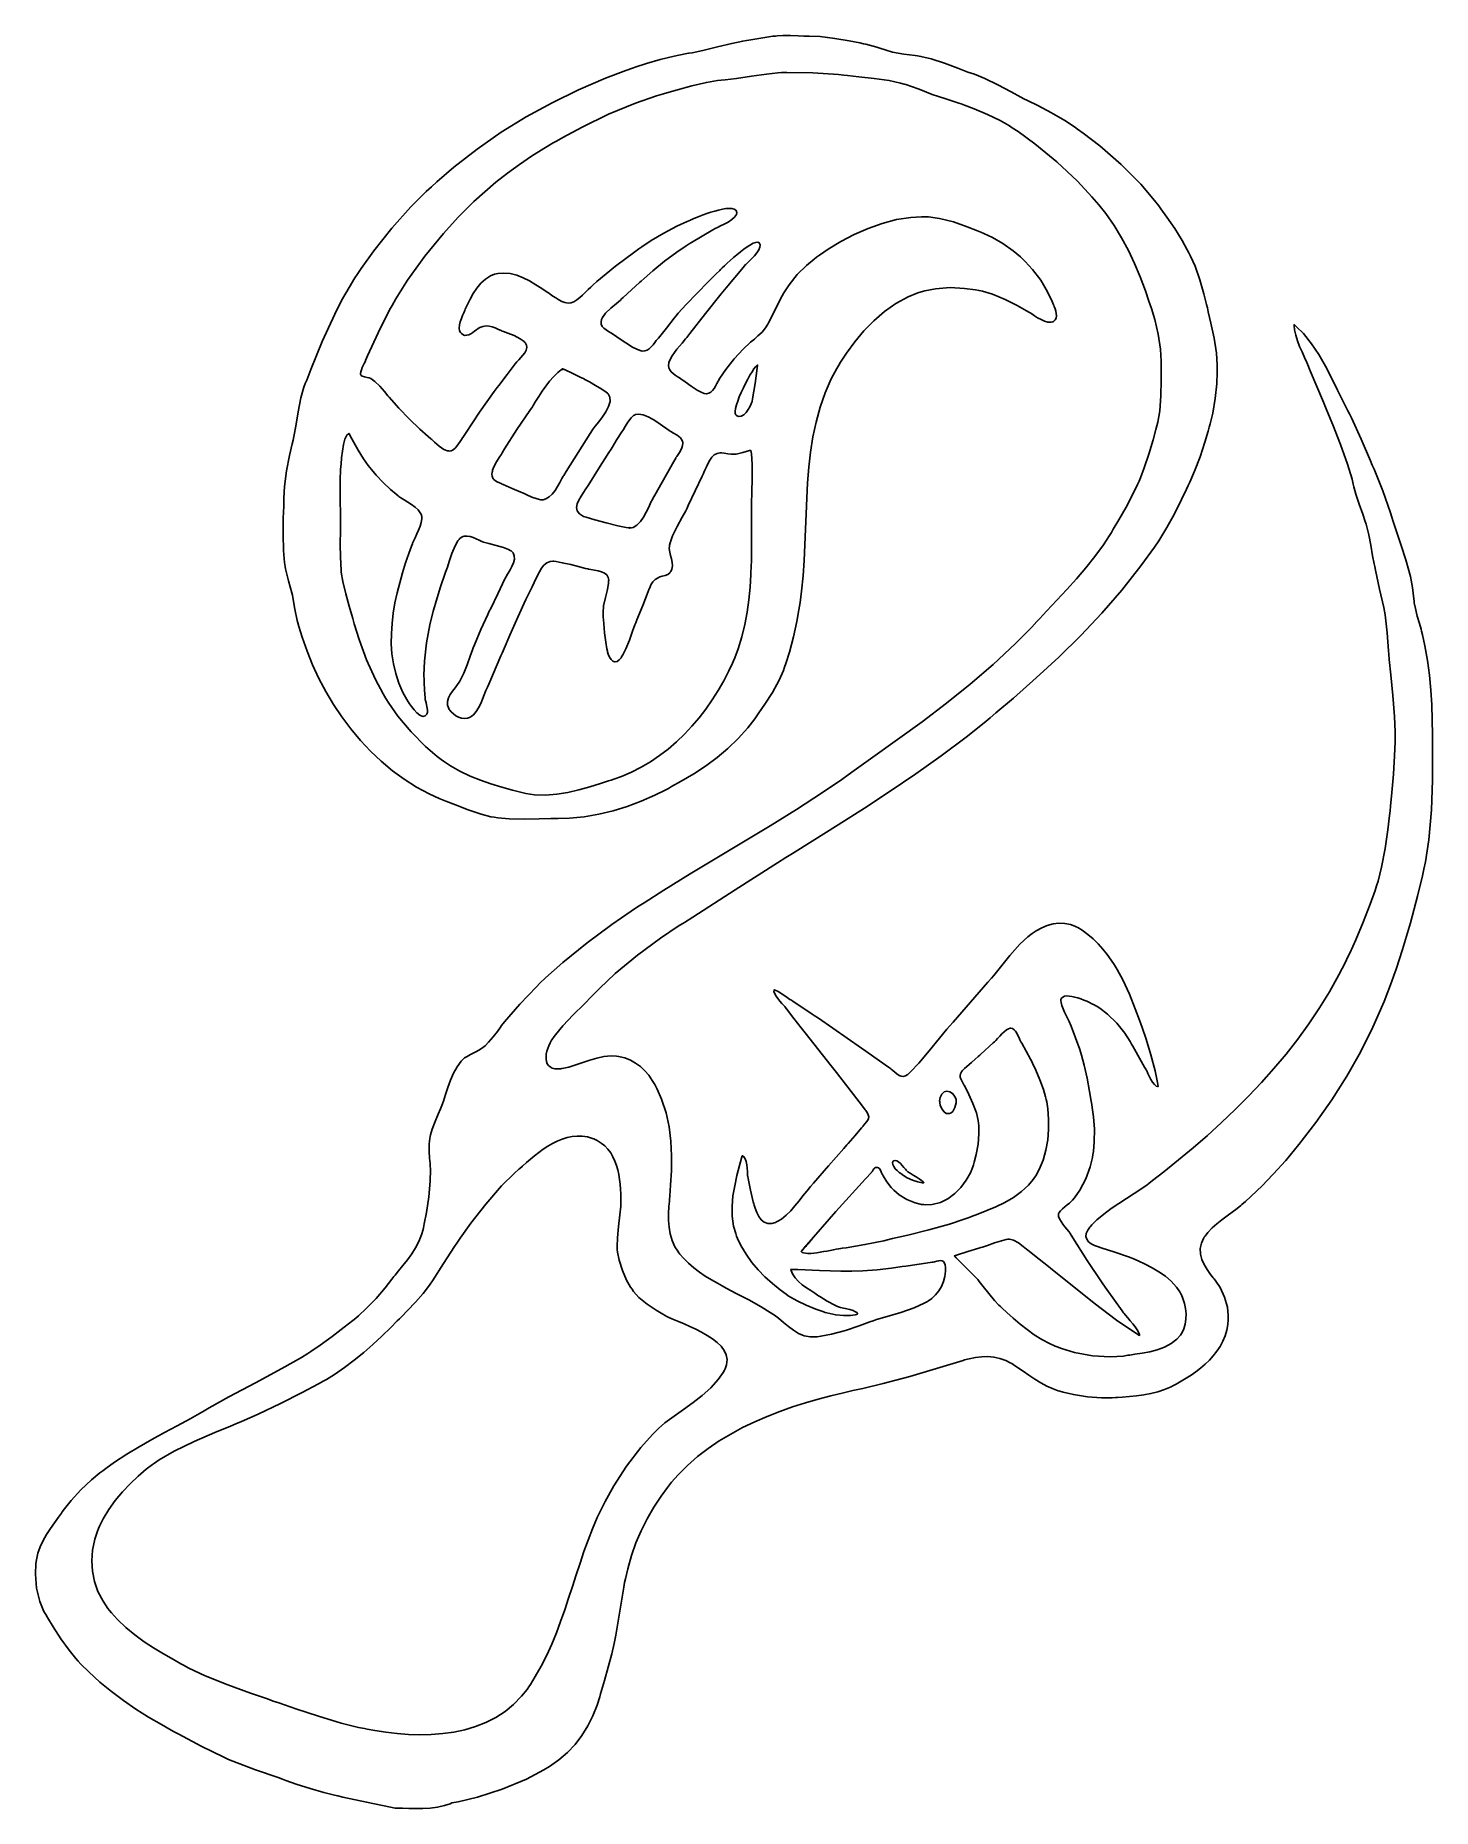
# Model space of a CAD drawing. Extents: x 0 to 40.1, y -48 to 2.9.
import ezdxf

# ---------------------------------------------------------------- set-up
doc = ezdxf.new("R2010")
doc.units = 0
doc.layers.get('0').update_dxf_attribs({"linetype": 'CONTINUOUS'})

msp = doc.modelspace()

# ---------------------------------------------------------------- linework, layer by layer
at = {"color": 0}
for points in [[(10.3308, -48.0289), (10.1938, -47.9967), (9.509, -47.8539), (8.82417, -47.7111), (8.68722, -47.6789), (8.58561, -47.655), (8.28212, -47.5782), (7.88531, -47.4671), (7.49181, -47.3421), (7.19472, -47.2374), (7.09668, -47.2), (6.96853, -47.1539), (6.31907, -46.9283), (5.6696, -46.6843), (5.5415, -46.629), (5.4089, -46.5692), (4.75722, -46.2468), (4.11436, -45.906), (3.98628, -45.8369), (3.89296, -45.7865), (3.6155, -45.6312), (3.24729, -45.4142), (2.88406, -45.1844), (2.52826, -44.9413), (2.1824, -44.6833), (1.84896, -44.4097), (1.53043, -44.1192), (1.30214, -43.8901), (1.22933, -43.8108), (1.16021, -43.7354), (0.96615, -43.4971), (0.72781, -43.1661), (0.50608, -42.8212), (0.34527, -42.5553), (0.29264, -42.4661), (0.24121, -42.379), (0.12196, -42.0971), (0.02751, -41.7108), (-0.00065, -41.3108), (0.01454, -41.0022), (0.02756, -40.9006), (0.03413, -40.8522), (0.06814, -40.7096), (0.13357, -40.524), (0.21891, -40.3435), (0.31917, -40.1682), (0.42931, -39.9982), (0.54449, -39.8332), (0.65961, -39.6735), (0.74262, -39.5578), (0.7698, -39.5189), (0.82986, -39.4354), (1.02414, -39.1949), (1.30664, -38.8881), (1.61231, -38.6019), (1.85297, -38.4025), (1.93625, -38.3401), (2.01887, -38.2764), (2.27382, -38.0943), (2.62213, -37.8656), (2.97879, -37.6501), (3.34119, -37.4444), (3.70692, -37.2449), (4.07351, -37.0475), (4.43842, -36.849), (4.70958, -36.6974), (4.79921, -36.6454), (4.98486, -36.5349), (5.55225, -36.2204), (6.31685, -35.8143), (7.07818, -35.4047), (7.63878, -35.0835), (7.82129, -34.9693), (7.91151, -34.9136), (8.17583, -34.7358), (8.52376, -34.4835), (8.86507, -34.2207), (9.11615, -34.0224), (9.19976, -33.9563), (9.27821, -33.8914), (9.50265, -33.6836), (9.78071, -33.3921), (10.0422, -33.0832), (10.2332, -32.8408), (10.2955, -32.7589), (10.3271, -32.7189), (10.4239, -32.6006), (10.5547, -32.4417), (10.6834, -32.2803), (10.8057, -32.1142), (10.9173, -31.9413), (11.0137, -31.759), (11.0906, -31.5657), (11.1341, -31.4114), (11.1438, -31.359), (11.1673, -31.2501), (11.2313, -30.9218), (11.3006, -30.4725), (11.3401, -30.0199), (11.3448, -29.6839), (11.3382, -29.5724), (11.3348, -29.5204), (11.3208, -29.3651), (11.305, -29.1579), (11.3058, -28.9507), (11.3252, -28.7939), (11.3382, -28.7435), (11.3481, -28.6882), (11.3953, -28.5256), (11.4773, -28.3129), (11.5692, -28.1036), (11.6361, -27.9486), (11.6563, -27.8961), (11.6725, -27.8547), (11.7163, -27.7286), (11.7791, -27.5369), (11.8473, -27.3314), (11.9236, -27.1225), (12.0106, -26.9204), (12.1111, -26.7357), (12.2277, -26.5786), (12.3259, -26.4842), (12.3632, -26.4594), (12.3953, -26.4393), (12.4954, -26.3849), (12.626, -26.3189), (12.7534, -26.2496), (12.8468, -26.1881), (12.8757, -26.1647), (12.9124, -26.1333), (13.0154, -26.0308), (13.1452, -25.8814), (13.2683, -25.7217), (13.3584, -25.5982), (13.3882, -25.5568), (13.4721, -25.4508), (13.9161, -24.9351), (14.3867, -24.4378), (14.4839, -24.3411), (14.6456, -24.1864), (15.149, -23.7421), (15.8425, -23.1829), (16.559, -22.6549), (17.1086, -22.2733), (17.2939, -22.1492), (17.481, -22.0267), (18.0472, -21.6674), (18.8074, -21.1988), (19.5713, -20.7381), (20.3358, -20.2796), (21.0978, -19.8175), (21.8543, -19.3465), (22.6021, -18.8607), (23.156, -18.484), (23.3381, -18.3547), (23.5156, -18.2285), (24.0488, -17.8506), (24.7599, -17.3431), (25.4662, -16.8274), (26.1635, -16.2986), (26.8465, -15.7517), (27.5107, -15.1817), (28.1513, -14.5835), (28.6149, -14.1142), (28.7636, -13.9524), (28.8346, -13.8749), (29.0497, -13.6444), (29.3362, -13.34), (29.6203, -13.0354), (29.899, -12.7275), (30.1694, -12.4126), (30.4286, -12.0874), (30.6738, -11.7484), (30.8478, -11.4828), (30.9019, -11.3921), (30.9554, -11.3015), (31.1157, -11.0297), (31.3261, -10.6622), (31.5232, -10.2912), (31.6569, -10.013), (31.6972, -9.91851), (31.7374, -9.82411), (31.8468, -9.53624), (31.98, -9.14025), (32.0999, -8.73731), (32.1831, -8.43533), (32.2097, -8.33442), (32.239, -8.22889), (32.2936, -7.90294), (32.3246, -7.46636), (32.329, -7.02632), (32.3301, -6.69493), (32.3335, -6.58458), (32.3335, -6.46962), (32.311, -6.12489), (32.2472, -5.69808), (32.1471, -5.28157), (32.0504, -4.95947), (32.0154, -4.85308), (31.9824, -4.75185), (31.8782, -4.44993), (31.7304, -4.05583), (31.5692, -3.67122), (31.3924, -3.2966), (31.1972, -2.93229), (30.9814, -2.57878), (30.7425, -2.23649), (30.5467, -1.98622), (30.4778, -1.90593), (30.3456, -1.75082), (29.9256, -1.30523), (29.3335, -0.74777), (28.7083, -0.23519), (28.2232, 0.11968), (28.0567, 0.23074), (27.9731, 0.28646), (27.7106, 0.43571), (27.3431, 0.61301), (26.9656, 0.76953), (26.684, 0.87723), (26.5897, 0.91227), (26.5235, 0.93533), (26.201, 1.04123), (25.8785, 1.14719), (25.8122, 1.17019), (25.7565, 1.18728), (25.5924, 1.24761), (25.3792, 1.33366), (25.166, 1.41629), (25.0019, 1.46967), (24.9463, 1.48329), (24.8426, 1.51465), (24.524, 1.58317), (24.0868, 1.64681), (23.6464, 1.69314), (23.3221, 1.72715), (23.2143, 1.74115), (23.0685, 1.75499), (22.3283, 1.80567), (21.5796, 1.81944), (21.4293, 1.81478), (21.3204, 1.80794), (20.9947, 1.77251), (20.5633, 1.71126), (20.1319, 1.64649), (19.8063, 1.60417), (19.6974, 1.59381), (19.5897, 1.58365), (19.2689, 1.53082), (18.8535, 1.435), (18.4449, 1.32189), (18.1386, 1.23459), (18.0361, 1.20703), (17.8328, 1.14893), (17.2325, 0.93967), (16.4589, 0.61529), (15.705, 0.24604), (15.1456, -0.05295), (14.9611, -0.15603), (14.871, -0.20644), (14.6043, -0.36393), (14.2508, -0.58659), (13.9024, -0.82303), (13.5605, -1.07243), (13.2269, -1.33388), (12.9033, -1.60661), (12.5913, -1.88965), (12.3657, -2.10764), (12.2925, -2.18224), (12.144, -2.3335), (11.7162, -2.80442), (11.1813, -3.45774), (10.6895, -4.14561), (10.3477, -4.68631), (10.2425, -4.87147), (10.1718, -5.00038), (9.84256, -5.65663), (9.53993, -6.322), (9.48253, -6.45557), (9.47825, -6.46446), (9.46485, -6.4911), (9.44054, -6.53961), (9.41292, -6.59674), (9.38531, -6.65821), (9.361, -6.71962), (9.34332, -6.77675), (9.33561, -6.82525), (9.3374, -6.85308), (9.34115, -6.86083), (9.34733, -6.87375), (9.38471, -6.90369), (9.45156, -6.92757), (9.52501, -6.94108), (9.57292, -6.94883), (9.58854, -6.9529), (9.63129, -6.97347), (9.74897, -7.05735), (9.89117, -7.19467), (10.0234, -7.34924), (10.1206, -7.46712), (10.1541, -7.50553), (10.2242, -7.58556), (10.4388, -7.82206), (10.7351, -8.13172), (11.0413, -8.42763), (11.2753, -8.63633), (11.3558, -8.70281), (11.383, -8.72706), (11.4632, -8.80149), (11.5922, -8.91228), (11.7311, -9.00586), (11.8332, -9.0491), (11.8683, -9.05279), (11.8852, -9.05436), (11.9372, -9.04671), (11.9989, -9.01824), (12.0544, -8.97244), (12.1047, -8.91461), (12.1509, -8.84983), (12.1939, -8.78336), (12.2349, -8.72032), (12.2641, -8.67893), (12.2748, -8.66596), (12.3543, -8.54622), (12.7564, -7.94065), (13.1761, -7.34435), (13.2645, -7.22922), (13.313, -7.16932), (13.5472, -6.86079), (13.7814, -6.55225), (13.83, -6.4924), (13.8426, -6.47743), (13.8819, -6.43386), (13.9404, -6.36979), (13.999, -6.30138), (14.0508, -6.22993), (14.0896, -6.15674), (14.1083, -6.08317), (14.1007, -6.01042), (14.0729, -5.95503), (14.0597, -5.93989), (14.0318, -5.90712), (13.9253, -5.82844), (13.7527, -5.73947), (13.5702, -5.66786), (13.4467, -5.62375), (13.4059, -5.60829), (13.3803, -5.59663), (13.3037, -5.56136), (13.2078, -5.51958), (13.1166, -5.48649), (13.0281, -5.4655), (12.9404, -5.46001), (12.8517, -5.47358), (12.76, -5.50956), (12.6862, -5.5541), (12.6636, -5.57146), (12.6512, -5.58068), (12.6142, -5.60861), (12.5598, -5.64794), (12.5021, -5.68474), (12.4427, -5.71419), (12.3833, -5.7315), (12.3256, -5.73204), (12.2712, -5.71094), (12.2319, -5.67703), (12.2218, -5.66351), (12.2092, -5.65039), (12.1835, -5.59956), (12.1712, -5.52132), (12.1792, -5.43365), (12.2019, -5.34119), (12.2337, -5.24869), (12.269, -5.16103), (12.3023, -5.08279), (12.322, -5.035), (12.3278, -5.01882), (12.3451, -4.97917), (12.3991, -4.86111), (12.4811, -4.69678), (12.5742, -4.53282), (12.679, -4.37642), (12.7964, -4.23469), (12.9268, -4.11481), (13.0708, -4.02382), (13.1885, -3.97738), (13.2292, -3.96892), (13.2798, -3.95736), (13.4365, -3.94276), (13.635, -3.95654), (13.8262, -4.00353), (14.0111, -4.07715), (14.1911, -4.17057), (14.3674, -4.27713), (14.5411, -4.39019), (14.6703, -4.47526), (14.7136, -4.5031), (14.7315, -4.51421), (14.7838, -4.54975), (14.8608, -4.60351), (14.9432, -4.65944), (15.0296, -4.71262), (15.1183, -4.75797), (15.2082, -4.79058), (15.2976, -4.8055), (15.364, -4.80285), (15.3853, -4.79779), (15.4061, -4.79232), (15.4662, -4.76579), (15.5493, -4.71463), (15.6332, -4.64919), (15.7165, -4.57449), (15.7983, -4.49544), (15.8772, -4.41704), (15.9521, -4.34424), (16.0035, -4.29693), (16.0214, -4.28207), (16.1231, -4.18994), (16.6554, -3.74561), (17.2143, -3.32889), (17.3293, -3.2506), (17.4176, -3.18918), (17.6879, -3.01226), (18.0515, -2.79465), (18.4251, -2.59776), (18.7153, -2.46268), (18.8137, -2.42165), (18.8238, -2.41699), (18.854, -2.40354), (18.9135, -2.3781), (18.989, -2.3469), (19.0781, -2.31168), (19.1774, -2.27408), (19.2844, -2.23579), (19.3961, -2.19846), (19.5096, -2.16374), (19.6221, -2.1334), (19.7307, -2.109), (19.8325, -2.09229), (19.9246, -2.0849), (20.0042, -2.08854), (20.0685, -2.10487), (20.1144, -2.13553), (20.1363, -2.16976), (20.1392, -2.18224), (20.1437, -2.19971), (20.1329, -2.25868), (20.0824, -2.33475), (19.9994, -2.40821), (19.8961, -2.47694), (19.7847, -2.53874), (19.6769, -2.59147), (19.5849, -2.63297), (19.5367, -2.65397), (19.5207, -2.66114), (19.4589, -2.69797), (18.8403, -3.06635), (18.7785, -3.10319), (18.6882, -3.16233), (18.4214, -3.34521), (18.0693, -3.60281), (17.7272, -3.87765), (17.4794, -4.0956), (17.4, -4.17156), (17.3514, -4.21294), (17.1171, -4.42942), (16.8829, -4.64583), (16.8344, -4.68728), (16.7988, -4.72071), (16.6864, -4.81532), (16.5251, -4.95204), (16.3771, -5.09912), (16.2894, -5.21539), (16.2689, -5.25831), (16.2601, -5.27783), (16.2456, -5.34147), (16.2515, -5.41282), (16.281, -5.47424), (16.3285, -5.52767), (16.3885, -5.57503), (16.4553, -5.61833), (16.5233, -5.65944), (16.5714, -5.68956), (16.5869, -5.70036), (16.6324, -5.72944), (16.7654, -5.8215), (16.9536, -5.95133), (17.1486, -6.07081), (17.2957, -6.14312), (17.3469, -6.16092), (17.3663, -6.16868), (17.4283, -6.18224), (17.5012, -6.17958), (17.5671, -6.15668), (17.6275, -6.11714), (17.6836, -6.06461), (17.7371, -6.00288), (17.7893, -5.93549), (17.8285, -5.88336), (17.8418, -5.86615), (17.8903, -5.81087), (18.1222, -5.52539), (18.3454, -5.2399), (18.3896, -5.18468), (18.4626, -5.09814), (18.69, -4.8456), (19.0038, -4.51687), (19.324, -4.1951), (19.5644, -3.9566), (19.6443, -3.87685), (19.6524, -3.86843), (19.6771, -3.84364), (19.7271, -3.79449), (19.7919, -3.73242), (19.8688, -3.66037), (19.9554, -3.58143), (20.0492, -3.49864), (20.1474, -3.41499), (20.2474, -3.33344), (20.3469, -3.25711), (20.4432, -3.18896), (20.5338, -3.13206), (20.6161, -3.08942), (20.6875, -3.06396), (20.7454, -3.05886), (20.7874, -3.0771), (20.8081, -3.10975), (20.8108, -3.12164), (20.8142, -3.13921), (20.8071, -3.19532), (20.7743, -3.27588), (20.72, -3.35992), (20.6517, -3.44396), (20.5767, -3.52453), (20.5026, -3.59819), (20.4367, -3.66151), (20.3987, -3.69835), (20.3867, -3.71104), (20.3336, -3.77089), (19.8343, -4.36957), (19.7857, -4.42947), (19.6929, -4.53993), (19.2401, -5.104), (18.7961, -5.67736), (18.7078, -5.79249), (18.675, -5.8341), (18.5704, -5.95394), (18.4183, -6.13092), (18.2828, -6.31831), (18.209, -6.4605), (18.1951, -6.51085), (18.1893, -6.53087), (18.1813, -6.59403), (18.19, -6.66536), (18.2172, -6.72678), (18.2592, -6.78022), (18.3119, -6.82758), (18.3717, -6.87088), (18.4342, -6.912), (18.4804, -6.94239), (18.4957, -6.9529), (18.5372, -6.98182), (18.6604, -7.07118), (18.8336, -7.19467), (19.0101, -7.30772), (19.1397, -7.37685), (19.1849, -7.39497), (19.2053, -7.40104), (19.2697, -7.40864), (19.3406, -7.39725), (19.3999, -7.36518), (19.4499, -7.31668), (19.4935, -7.25612), (19.5328, -7.18778), (19.5704, -7.11594), (19.599, -7.0625), (19.609, -7.04503), (19.661, -6.96029), (19.8286, -6.71317), (20.0663, -6.40722), (20.3272, -6.12543), (20.5412, -5.9274), (20.6164, -5.86615), (20.6504, -5.83708), (20.7525, -5.74957), (20.8704, -5.63818), (20.9717, -5.51644), (21.0397, -5.40722), (21.0582, -5.36882), (21.0892, -5.30431), (21.4117, -4.65967), (21.4469, -4.59521), (21.4928, -4.51318), (21.6487, -4.27746), (21.8822, -3.98736), (22.1453, -3.72488), (22.3611, -3.54486), (22.4367, -3.49001), (22.5183, -3.42974), (22.7704, -3.25879), (23.1314, -3.03928), (23.514, -2.83789), (23.9124, -2.66114), (24.3206, -2.5154), (24.7331, -2.40728), (25.1437, -2.34315), (25.4465, -2.32607), (25.5471, -2.32958), (25.6511, -2.33296), (25.9624, -2.37532), (26.3644, -2.47461), (26.7599, -2.61187), (27.0569, -2.73062), (27.1553, -2.77165), (27.2392, -2.80524), (27.4847, -2.92101), (27.7893, -3.09625), (28.0774, -3.30263), (28.2897, -3.48178), (28.3571, -3.54525), (28.4303, -3.61486), (28.6368, -3.83768), (28.8718, -4.14388), (29.0703, -4.47775), (29.2028, -4.75738), (29.2407, -4.85308), (29.2462, -4.86649), (29.2624, -4.90685), (29.2854, -4.96929), (29.306, -5.03694), (29.3201, -5.10633), (29.3246, -5.17393), (29.3153, -5.23639), (29.2885, -5.29021), (29.2542, -5.32417), (29.2407, -5.33197), (29.2246, -5.34207), (29.1661, -5.35639), (29.0783, -5.35124), (28.9822, -5.32324), (28.8828, -5.27903), (28.785, -5.22532), (28.6939, -5.16878), (28.6144, -5.11615), (28.5674, -5.08447), (28.5515, -5.07417), (28.4643, -5.02365), (28.2008, -4.87522), (27.8535, -4.69879), (27.4928, -4.55344), (27.2011, -4.46778), (27.1024, -4.44786), (26.9999, -4.42714), (26.6886, -4.38363), (26.2717, -4.36263), (25.8547, -4.39344), (25.5421, -4.4541), (25.4411, -4.48469), (25.3457, -4.51383), (25.0675, -4.62776), (24.7156, -4.81793), (24.3857, -5.04867), (24.0781, -5.31353), (23.7926, -5.60601), (23.5299, -5.91971), (23.2899, -6.24799), (23.1249, -6.49903), (23.0729, -6.58458), (23.0149, -6.68088), (22.8575, -6.98004), (22.6793, -7.38531), (22.5343, -7.79926), (22.419, -8.22097), (22.3293, -8.64942), (22.2614, -9.0835), (22.2117, -9.52219), (22.176, -9.96451), (22.1507, -10.4094), (22.1319, -10.8559), (22.1158, -11.303), (22.0987, -11.7495), (22.0765, -12.1945), (22.0456, -12.637), (22.0019, -13.076), (21.9593, -13.4021), (21.9418, -13.5103), (21.9249, -13.6197), (21.8656, -13.9469), (21.7694, -14.3921), (21.6535, -14.8339), (21.5547, -15.1547), (21.5176, -15.2601), (21.4849, -15.356), (21.3611, -15.6343), (21.1664, -15.9878), (20.9486, -16.3274), (20.7789, -16.5769), (20.7225, -16.6601), (20.6607, -16.7482), (20.4615, -17.0026), (20.1831, -17.3143), (19.8876, -17.5987), (19.5758, -17.8596), (19.2483, -18.1007), (18.9057, -18.3257), (18.5485, -18.5379), (18.271, -18.6919), (18.1775, -18.7415), (18.0818, -18.7931), (17.7899, -18.9381), (17.3958, -19.1125), (16.9954, -19.2632), (16.5892, -19.3885), (16.1771, -19.4871), (15.7594, -19.5575), (15.3362, -19.5979), (15.0151, -19.6089), (14.9081, -19.6072), (14.7988, -19.6072), (14.471, -19.6144), (14.0354, -19.6233), (13.6033, -19.615), (13.282, -19.5876), (13.1762, -19.5704), (13.0805, -19.5567), (12.7975, -19.4875), (12.4273, -19.3632), (12.0602, -19.2181), (11.7844, -19.1076), (11.6916, -19.0731), (11.5949, -19.0343), (11.3106, -18.9033), (10.9434, -18.7058), (10.5905, -18.4824), (10.2524, -18.2347), (9.92958, -17.9644), (9.62261, -17.6733), (9.33203, -17.3631), (9.05832, -17.0354), (8.80203, -16.6919), (8.56364, -16.3344), (8.34369, -15.9646), (8.14268, -15.584), (7.9611, -15.1944), (7.79958, -14.7976), (7.65853, -14.3954), (7.56592, -14.0915), (7.53851, -13.9893), (7.52083, -13.9247), (7.45231, -13.5932), (7.39268, -13.2617), (7.37944, -13.1972), (7.36176, -13.1281), (7.26676, -12.7827), (7.18061, -12.4374), (7.16738, -12.3683), (7.15076, -12.2544), (7.12207, -11.9095), (7.10992, -11.4473), (7.11768, -10.9851), (7.12869, -10.641), (7.13206, -10.5264), (7.13206, -10.4118), (7.15354, -10.0684), (7.21153, -9.62608), (7.29606, -9.18718), (7.37115, -8.85135), (7.39714, -8.73964), (7.42025, -8.6396), (7.47472, -8.3361), (7.54069, -7.92914), (7.62326, -7.52219), (7.71164, -7.21674), (7.7506, -7.11871), (7.79025, -7.01699), (7.91004, -6.71213), (8.072, -6.30821), (8.23893, -5.90771), (8.41331, -5.51156), (8.5976, -5.12056), (8.79438, -4.73562), (9.00603, -4.35758), (9.17567, -4.0785), (9.23508, -3.98736), (9.34999, -3.81278), (9.71582, -3.30296), (10.2314, -2.65653), (10.7834, -2.04465), (11.2219, -1.60465), (11.3735, -1.46386), (11.5289, -1.31912), (12.0125, -0.90343), (12.6816, -0.38227), (13.3776, 0.10004), (14.0974, 0.54395), (14.8378, 0.94981), (15.5958, 1.31814), (16.3685, 1.64931), (16.9549, 1.87463), (17.1525, 1.94379), (17.2508, 1.97797), (17.5479, 2.07476), (17.9433, 2.19015), (18.3454, 2.28831), (18.6564, 2.35047), (18.7607, 2.3674), (18.864, 2.38482), (19.1719, 2.4509), (19.5847, 2.55165), (20.0008, 2.6524), (20.3161, 2.71864), (20.4219, 2.73583), (20.4882, 2.74507), (20.8306, 2.80035), (21.1819, 2.85562), (21.2526, 2.86481), (21.3058, 2.87175), (21.4674, 2.88037), (21.6856, 2.87864), (21.9037, 2.87001), (22.0649, 2.86481), (22.1186, 2.86481), (22.2239, 2.86481), (22.5397, 2.84581), (22.9558, 2.79574), (23.3686, 2.72493), (23.6771, 2.6645), (23.7799, 2.64378), (23.8461, 2.62999), (24.1686, 2.54015), (24.4911, 2.44114), (24.5574, 2.42269), (24.6193, 2.40429), (24.9396, 2.34446), (25.2687, 2.303), (25.335, 2.29378), (25.4339, 2.28006), (25.7268, 2.21094), (26.1104, 2.08658), (26.4906, 1.94151), (26.7764, 1.831), (26.8725, 1.79644), (26.9722, 1.76525), (27.2642, 1.64768), (27.6457, 1.46262), (28.0207, 1.26031), (28.2988, 1.10851), (28.3924, 1.05968), (28.4918, 1.01134), (28.7892, 0.86485), (29.1811, 0.66135), (29.5629, 0.44059), (29.8408, 0.25922), (29.93, 0.1939), (30.0949, 0.07704), (30.5753, -0.29389), (31.1825, -0.82145), (31.7467, -1.39388), (32.141, -1.85525), (32.2628, -2.01644), (32.3225, -2.09597), (32.4975, -2.33789), (32.7222, -2.66803), (32.9337, -3.00846), (33.0825, -3.2716), (33.1288, -3.36106), (33.1774, -3.45568), (33.306, -3.74843), (33.4468, -4.13926), (33.5611, -4.537), (33.636, -4.84278), (33.6589, -4.94515), (33.685, -5.05419), (33.7626, -5.38172), (33.8533, -5.81321), (33.9174, -6.24804), (33.9417, -6.58333), (33.9417, -6.6951), (33.9417, -6.80197), (33.9281, -7.12272), (33.8864, -7.54693), (33.8149, -7.96425), (33.7418, -8.27072), (33.7119, -8.37125), (33.6826, -8.47988), (33.5882, -8.8041), (33.4513, -9.22314), (33.2944, -9.63531), (33.1597, -9.94581), (33.1111, -10.0475), (33.0612, -10.1479), (32.9139, -10.4504), (32.7133, -10.8533), (32.4997, -11.2493), (32.3256, -11.5384), (32.2628, -11.6315), (32.1404, -11.8158), (31.7524, -12.3546), (31.2054, -13.0475), (30.6265, -13.7128), (30.0206, -14.3531), (29.3921, -14.9708), (28.7461, -15.5687), (28.0874, -16.1494), (27.5882, -16.5751), (27.4204, -16.7154), (27.2499, -16.8586), (26.7275, -17.2756), (26.0165, -17.8117), (25.2906, -18.3275), (24.5529, -18.8267), (23.8071, -19.3131), (23.0563, -19.79), (22.3039, -20.2614), (21.7406, -20.6133), (21.5531, -20.731), (21.31, -20.8828), (20.095, -21.661), (18.88, -22.4393), (18.6371, -22.5912), (18.4633, -22.6992), (17.9531, -23.0401), (17.2872, -23.5307), (16.6513, -24.0625), (16.1996, -24.4869), (16.0568, -24.6358), (15.9829, -24.7128), (15.755, -24.9381), (15.4449, -25.2438), (15.1447, -25.5632), (14.9356, -25.8172), (14.8728, -25.9068), (14.8601, -25.9243), (14.825, -25.9785), (14.7818, -26.0543), (14.744, -26.1331), (14.7125, -26.2133), (14.6881, -26.2936), (14.6714, -26.3728), (14.6635, -26.4492), (14.665, -26.5215), (14.6769, -26.5886), (14.7001, -26.6487), (14.7353, -26.7008), (14.7832, -26.7435), (14.8449, -26.7751), (14.921, -26.7946), (15.0125, -26.8003), (15.0935, -26.795), (15.1201, -26.791), (15.1714, -26.7824), (15.3233, -26.7457), (15.5233, -26.6844), (15.7215, -26.6154), (15.9199, -26.5469), (16.1197, -26.4869), (16.3229, -26.4439), (16.5313, -26.4258), (16.6931, -26.4326), (16.746, -26.441), (16.7911, -26.4494), (16.9242, -26.4857), (17.0882, -26.55), (17.2383, -26.6329), (17.3756, -26.7333), (17.5004, -26.8501), (17.6133, -26.9824), (17.7151, -27.1288), (17.7853, -27.2475), (17.8064, -27.2882), (17.8571, -27.3788), (17.9847, -27.664), (18.1135, -28.0567), (18.199, -28.4624), (18.2482, -28.8769), (18.2675, -29.2968), (18.2636, -29.7181), (18.2432, -30.1365), (18.2213, -30.4457), (18.2129, -30.5486), (18.2079, -30.5988), (18.1953, -30.7494), (18.1847, -30.9507), (18.1849, -31.1506), (18.1996, -31.3475), (18.2325, -31.5401), (18.2875, -31.7271), (18.3681, -31.9067), (18.4474, -32.0371), (18.4779, -32.0774), (18.5092, -32.1183), (18.6101, -32.2356), (18.754, -32.3801), (18.9079, -32.5125), (19.07, -32.6346), (19.2387, -32.7481), (19.4124, -32.8544), (19.5893, -32.9558), (19.7232, -33.0294), (19.7681, -33.0536), (19.8576, -33.1021), (20.1282, -33.2447), (20.4882, -33.4358), (20.8417, -33.6339), (21.0986, -33.7901), (21.1819, -33.8457), (21.2226, -33.8728), (21.3403, -33.961), (21.4876, -34.0811), (21.6296, -34.1986), (21.7718, -34.3061), (21.9197, -34.3965), (22.079, -34.4622), (22.2554, -34.496), (22.4053, -34.4968), (22.4543, -34.4904), (22.5582, -34.4768), (22.8672, -34.4158), (23.2651, -34.3085), (23.6597, -34.1769), (23.9619, -34.0671), (24.0625, -34.0299), (24.1606, -33.9958), (24.4596, -33.9072), (24.8535, -33.795), (25.2406, -33.6621), (25.5278, -33.5308), (25.6178, -33.4772), (25.6506, -33.4585), (25.7435, -33.3921), (25.8544, -33.2901), (25.9492, -33.1736), (26.0265, -33.0444), (26.0846, -32.9049), (26.1222, -32.7572), (26.1379, -32.6035), (26.1351, -32.4849), (26.1303, -32.4458), (26.1275, -32.4282), (26.1114, -32.3768), (26.0822, -32.3329), (26.0439, -32.3097), (25.9978, -32.3031), (25.9449, -32.3083), (25.8867, -32.3214), (25.8244, -32.3379), (25.7756, -32.3503), (25.7592, -32.3536), (25.6974, -32.3629), (25.0654, -32.455), (24.9993, -32.4642), (24.8965, -32.4779), (24.5881, -32.5183), (24.1753, -32.5654), (23.759, -32.5989), (23.4432, -32.6115), (23.3381, -32.6115), (23.1325, -32.6115), (22.5163, -32.5839), (21.8999, -32.5563), (21.6944, -32.5563), (21.7026, -32.5886), (21.7431, -32.6817), (21.8187, -32.7961), (21.915, -32.9006), (22.0258, -32.9961), (22.1449, -33.0839), (22.266, -33.165), (22.3831, -33.2406), (22.4633, -33.2932), (22.4897, -33.3115), (22.5294, -33.3392), (22.7393, -33.4726), (22.9581, -33.5878), (23.0022, -33.6062), (23.0321, -33.62), (23.1269, -33.65), (23.2585, -33.6799), (23.3899, -33.7099), (23.4849, -33.7397), (23.5147, -33.7536), (23.5343, -33.7625), (23.5903, -33.7961), (23.6131, -33.8282), (23.5942, -33.8511), (23.5457, -33.8664), (23.4787, -33.8757), (23.4053, -33.8806), (23.3368, -33.8824), (23.2979, -33.8826), (23.285, -33.8826), (23.2099, -33.8826), (22.9846, -33.864), (22.7326, -33.8089), (22.684, -33.7904), (22.616, -33.7692), (22.414, -33.6975), (22.1407, -33.5856), (21.8739, -33.4563), (21.6846, -33.3503), (21.6238, -33.3115), (21.5644, -33.2703), (21.3896, -33.1419), (21.1656, -32.9636), (20.9536, -32.7743), (20.7556, -32.5724), (20.5732, -32.3558), (20.4085, -32.1225), (20.2632, -31.8708), (20.1668, -31.6679), (20.1392, -31.5985), (20.1117, -31.5307), (20.0518, -31.3182), (20.0099, -31.0315), (20.0062, -30.7404), (20.0332, -30.4472), (20.0833, -30.154), (20.1492, -29.8631), (20.2233, -29.5763), (20.2797, -29.3661), (20.2983, -29.296), (20.3118, -29.2975), (20.35, -29.3212), (20.3876, -29.3778), (20.4138, -29.4567), (20.4308, -29.5493), (20.4411, -29.6471), (20.4474, -29.7415), (20.4519, -29.8239), (20.4551, -29.8701), (20.4574, -29.8854), (20.4706, -29.9499), (20.539, -30.2815), (20.6164, -30.6131), (20.634, -30.6775), (20.6424, -30.709), (20.6715, -30.8024), (20.7188, -30.9239), (20.7772, -31.035), (20.8483, -31.1288), (20.9335, -31.1985), (21.0342, -31.2369), (21.1518, -31.2376), (21.2558, -31.2085), (21.2879, -31.1933), (21.3249, -31.1757), (21.4297, -31.1097), (21.564, -31.0013), (21.6918, -30.8743), (21.8137, -30.735), (21.9307, -30.5897), (22.0435, -30.4446), (22.1529, -30.3061), (22.2322, -30.2108), (22.2599, -30.1801), (22.3439, -30.0789), (22.7747, -29.5815), (23.2143, -29.0842), (23.3026, -28.9829), (23.3424, -28.9368), (23.539, -28.7158), (23.7268, -28.4947), (23.7622, -28.4488), (23.7772, -28.4314), (23.8232, -28.3797), (23.8725, -28.3221), (23.9088, -28.2713), (23.93, -28.2231), (23.9347, -28.1731), (23.9211, -28.1171), (23.8878, -28.0508), (23.8474, -27.9894), (23.8328, -27.9699), (23.7576, -27.8731), (23.0067, -26.906), (22.9315, -26.8093), (22.8564, -26.7126), (22.1053, -25.7594), (22.0303, -25.6674), (21.9904, -25.6167), (21.7828, -25.3519), (21.5751, -25.0779), (21.5354, -25.0226), (21.5256, -25.0103), (21.4942, -24.9747), (21.441, -24.9164), (21.3819, -24.8507), (21.3232, -24.7808), (21.2713, -24.7101), (21.2321, -24.6418), (21.2121, -24.5792), (21.2124, -24.5372), (21.2172, -24.5253), (21.2478, -24.5332), (21.334, -24.5765), (21.4625, -24.6589), (21.5875, -24.7481), (21.6668, -24.8036), (21.6944, -24.8201), (21.7518, -24.8569), (22.3129, -25.2253), (22.366, -25.2622), (22.4897, -25.345), (23.7268, -26.2061), (23.8506, -26.2936), (23.9124, -26.3351), (24.5, -26.7494), (24.5574, -26.791), (24.574, -26.8031), (24.6221, -26.8419), (24.6844, -26.8946), (24.745, -26.9437), (24.8049, -26.9843), (24.8646, -27.0111), (24.9251, -27.0189), (24.9875, -27.0025), (25.0379, -26.9701), (25.0522, -26.9567), (25.136, -26.8799), (25.3717, -26.6321), (25.6729, -26.2799), (25.9643, -25.9207), (26.1796, -25.6599), (26.254, -25.5753), (26.3557, -25.4601), (27.3542, -24.3089), (27.4558, -24.1937), (27.5239, -24.1156), (27.7194, -23.8738), (27.9881, -23.5399), (28.2733, -23.2197), (28.5032, -23.0039), (28.5868, -22.9413), (28.6244, -22.9139), (28.7415, -22.8381), (28.9004, -22.7512), (29.0628, -22.6835), (29.2275, -22.6372), (29.3938, -22.6153), (29.561, -22.62), (29.7282, -22.654), (29.8547, -22.7001), (29.8946, -22.7201), (29.939, -22.7425), (30.0678, -22.819), (30.2301, -22.9346), (30.3819, -23.0643), (30.5242, -23.206), (30.6572, -23.3571), (30.7818, -23.5154), (30.8985, -23.6783), (30.9812, -23.8021), (31.0079, -23.8438), (31.0674, -23.9401), (31.2283, -24.2401), (31.4189, -24.6519), (31.5896, -25.0742), (31.7106, -25.3946), (31.7503, -25.5015), (31.7876, -25.6114), (31.8971, -25.9417), (32.0375, -26.3972), (32.1578, -26.8563), (32.2281, -27.1935), (32.245, -27.3068), (32.2322, -27.3083), (32.1914, -27.2944), (32.1376, -27.2497), (32.0851, -27.1817), (32.0353, -27.0994), (31.9894, -27.0121), (31.9493, -26.9285), (31.9162, -26.8579), (31.8983, -26.8211), (31.8917, -26.8093), (31.8562, -26.7494), (31.5161, -26.1508), (31.4851, -26.091), (31.4394, -26.0093), (31.2857, -25.7735), (31.0565, -25.4854), (30.7943, -25.2285), (30.5736, -25.055), (30.4956, -25.0042), (30.4863, -24.9989), (30.4581, -24.9835), (30.4072, -24.9569), (30.3447, -24.9261), (30.2729, -24.8925), (30.1939, -24.8576), (30.1096, -24.8229), (30.0224, -24.79), (29.9343, -24.7601), (29.8475, -24.7351), (29.764, -24.7164), (29.686, -24.7054), (29.6157, -24.7038), (29.555, -24.7129), (29.5062, -24.7343), (29.4715, -24.7696), (29.455, -24.8071), (29.4528, -24.8201), (29.451, -24.8375), (29.4569, -24.8908), (29.4793, -24.9757), (29.5149, -25.0697), (29.5587, -25.1676), (29.606, -25.2649), (29.6515, -25.3563), (29.6906, -25.4368), (29.7119, -25.485), (29.7179, -25.5015), (29.7443, -25.5707), (29.8747, -25.9068), (29.9962, -26.2429), (30.0183, -26.3119), (30.0481, -26.4047), (30.1226, -26.6879), (30.2039, -27.0672), (30.2718, -27.4465), (30.3197, -27.7285), (30.3364, -27.8224), (30.3532, -27.9096), (30.3892, -28.1739), (30.4138, -28.5339), (30.4085, -28.8974), (30.385, -29.1694), (30.3718, -29.2592), (30.3582, -29.3475), (30.2931, -29.6086), (30.1662, -29.9546), (29.9965, -30.2797), (29.8461, -30.5), (29.7886, -30.5669), (29.7804, -30.5776), (29.7515, -30.6062), (29.6976, -30.6536), (29.6335, -30.7065), (29.5654, -30.7626), (29.4997, -30.8197), (29.4431, -30.8753), (29.4017, -30.9268), (29.3839, -30.9604), (29.3821, -30.9722), (29.3803, -30.9871), (29.3878, -31.0331), (29.4147, -31.1026), (29.4572, -31.1778), (29.5101, -31.2554), (29.5681, -31.3321), (29.6256, -31.4047), (29.6774, -31.4701), (29.7082, -31.5108), (29.7179, -31.5249), (29.7974, -31.6538), (30.2083, -32.3053), (30.6368, -32.9476), (30.7251, -33.0721), (30.7693, -33.1365), (31.2112, -33.749), (31.2554, -33.8089), (31.2682, -33.826), (31.3092, -33.8758), (31.3744, -33.951), (31.4458, -34.0322), (31.5183, -34.1174), (31.5865, -34.2042), (31.6456, -34.2907), (31.69, -34.3744), (31.7114, -34.4333), (31.7149, -34.4536), (31.545, -34.3494), (31.0511, -34.0114), (30.4071, -33.5279), (29.7764, -33.0236), (29.309, -32.6446), (29.1524, -32.5194), (29.0993, -32.4781), (28.8254, -32.2615), (28.5514, -32.0451), (28.4985, -32.0038), (28.4644, -31.9789), (28.3678, -31.8978), (28.2356, -31.7919), (28.0933, -31.7136), (27.9722, -31.6874), (27.9329, -31.6906), (27.8847, -31.6978), (27.7418, -31.7332), (27.5442, -31.7965), (27.3464, -31.8667), (27.2035, -31.9157), (27.1553, -31.93), (27.0935, -31.9485), (26.7753, -32.0428), (26.4572, -32.1465), (26.3954, -32.1696), (26.4485, -32.2294), (26.7311, -32.5103), (27.0139, -32.7911), (27.0669, -32.851), (27.1071, -32.8999), (27.2237, -33.0496), (27.3807, -33.2517), (27.5442, -33.4467), (27.6742, -33.5829), (27.7208, -33.6246), (27.7647, -33.6669), (27.8979, -33.7924), (28.0842, -33.9614), (28.2787, -34.1278), (28.4807, -34.2878), (28.6894, -34.4374), (28.9038, -34.5726), (29.1232, -34.6899), (29.2897, -34.7642), (29.3467, -34.7851), (29.4692, -34.8299), (29.8457, -34.939), (30.3562, -35.036), (30.8701, -35.0674), (31.2535, -35.0451), (31.3792, -35.0246), (31.4281, -35.0172), (31.5749, -34.9961), (31.7858, -34.9629), (32.0038, -34.9203), (32.2207, -34.8633), (32.4286, -34.7875), (32.6193, -34.6878), (32.7846, -34.5596), (32.8892, -34.4421), (32.9167, -34.3983), (32.9347, -34.3674), (32.9789, -34.2683), (33.0207, -34.1292), (33.0431, -33.9835), (33.0469, -33.8342), (33.0335, -33.6839), (33.0036, -33.5357), (32.9585, -33.3921), (32.9157, -33.2893), (32.899, -33.2562), (32.8715, -33.2057), (32.7729, -33.0631), (32.6231, -32.8956), (32.4537, -32.7501), (32.2693, -32.6231), (32.0742, -32.5107), (31.8725, -32.4092), (31.6689, -32.3151), (31.5178, -32.2475), (31.4675, -32.2247), (31.3924, -32.1925), (31.0057, -32.0612), (30.6104, -31.9393), (30.5308, -31.9117), (30.5022, -31.9033), (30.4187, -31.8719), (30.3235, -31.8221), (30.2485, -31.7624), (30.1972, -31.6929), (30.1733, -31.6139), (30.1803, -31.5257), (30.2217, -31.4283), (30.279, -31.3467), (30.3011, -31.3222), (30.3442, -31.2737), (30.4833, -31.1376), (30.6826, -30.9688), (30.8944, -30.8118), (31.114, -30.6636), (31.3369, -30.5206), (31.5586, -30.3793), (31.7744, -30.2363), (31.9297, -30.1265), (31.98, -30.0881), (32.0876, -30.0051), (32.4085, -29.7533), (32.8319, -29.4121), (33.2493, -29.0635), (33.6597, -28.7071), (34.0621, -28.3424), (34.4556, -27.9685), (34.8392, -27.5851), (35.2119, -27.1915), (35.5728, -26.7872), (35.921, -26.3714), (36.2554, -25.9436), (36.5751, -25.5032), (36.8793, -25.0497), (37.1668, -24.5825), (37.4368, -24.1008), (37.6282, -23.7297), (37.6883, -23.6043), (37.7474, -23.4776), (37.92, -23.0956), (38.1367, -22.5867), (38.3369, -22.0708), (38.4763, -21.6746), (38.5189, -21.5414), (38.5612, -21.4092), (38.6642, -21.0051), (38.7664, -20.4707), (38.8421, -19.9328), (38.8914, -19.5228), (38.9078, -19.3863), (38.921, -19.255), (38.9596, -18.861), (39.0049, -18.334), (39.0369, -17.8036), (39.0492, -17.4018), (39.0492, -17.2681), (39.0492, -17.1194), (39.0314, -16.6739), (38.9872, -16.0799), (38.9299, -15.4858), (38.8857, -15.0404), (38.8724, -14.8918), (38.8636, -14.7906), (38.8238, -14.2747), (38.7664, -13.759), (38.7487, -13.6577), (38.7265, -13.5518), (38.6072, -13.0199), (38.4881, -12.4788), (38.466, -12.3683), (38.4494, -12.2927), (38.4074, -12.0643), (38.3554, -11.7605), (38.2969, -11.4565), (38.2414, -11.2276), (38.2185, -11.1526), (38.1954, -11.0803), (38.1207, -10.8653), (38.0196, -10.5816), (37.9251, -10.2978), (37.8639, -10.083), (37.8474, -10.0106), (37.8146, -9.8635), (37.6881, -9.4286), (37.4872, -8.86393), (37.2633, -8.30615), (37.0904, -7.88569), (37.0344, -7.74496), (36.999, -7.65283), (36.8046, -7.20156), (36.6103, -6.75028), (36.5749, -6.65821), (36.5611, -6.62213), (36.5161, -6.51525), (36.449, -6.36431), (36.3786, -6.20779), (36.3097, -6.04801), (36.2476, -5.88737), (36.1972, -5.72825), (36.1632, -5.57303), (36.1508, -5.46132), (36.1508, -5.4241), (36.2215, -5.48406), (36.4176, -5.68294), (36.6528, -5.97179), (36.8621, -6.28435), (37.0521, -6.61442), (37.2287, -6.95574), (37.3983, -7.30203), (37.5671, -7.64697), (37.6962, -7.90087), (37.7414, -7.98443), (37.8032, -8.10411), (38.0815, -8.71431), (38.3422, -9.33365), (38.3953, -9.45801), (38.4482, -9.57775), (38.6979, -10.1971), (38.921, -10.8256), (38.9608, -10.95), (38.9906, -11.0534), (39.0881, -11.3615), (39.2236, -11.7696), (39.3558, -12.1777), (39.4467, -12.4857), (39.4732, -12.5894), (39.4908, -12.6538), (39.5483, -12.9761), (39.5881, -13.2984), (39.5969, -13.363), (39.6035, -13.4178), (39.635, -13.5811), (39.6897, -13.7958), (39.751, -14.0106), (39.7958, -14.1739), (39.809, -14.2286), (39.8369, -14.3332), (39.9089, -14.65), (39.9854, -15.0719), (40.0417, -15.4947), (40.0807, -15.9186), (40.1057, -16.3444), (40.1197, -16.7724), (40.1258, -17.2028), (40.1272, -17.5279), (40.1272, -17.6364), (40.1272, -17.8531), (40.1233, -18.5032), (40.0962, -19.3632), (40.0228, -20.2162), (39.9258, -20.8531), (39.8797, -21.0624), (39.8365, -21.2562), (39.6972, -21.8354), (39.4931, -22.605), (39.2658, -23.3678), (39.0801, -23.9332), (39.0138, -24.12), (38.9492, -24.3085), (38.7342, -24.8665), (38.4139, -25.5987), (38.0557, -26.3147), (37.6618, -27.0119), (37.2347, -27.6885), (36.7771, -28.3422), (36.2911, -28.9708), (35.911, -29.4251), (35.7796, -29.5724), (35.6913, -29.6736), (35.234, -30.1547), (34.7503, -30.6083), (34.6486, -30.696), (34.6164, -30.7242), (34.516, -30.805), (34.3733, -30.9126), (34.2251, -31.0206), (34.0764, -31.131), (33.9318, -31.2458), (33.7961, -31.3668), (33.6742, -31.496), (33.5939, -31.5988), (33.5706, -31.6353), (33.5461, -31.6736), (33.4899, -31.7993), (33.4556, -31.9596), (33.4611, -32.1161), (33.4999, -32.2685), (33.565, -32.4165), (33.65, -32.56), (33.7483, -32.6988), (33.8265, -32.7994), (33.8533, -32.8326), (33.9021, -32.8903), (34.0286, -33.0807), (34.156, -33.3529), (34.2335, -33.646), (34.2597, -33.8786), (34.2597, -33.9563), (34.2589, -34.001), (34.2468, -34.1349), (34.2153, -34.3053), (34.1667, -34.4675), (34.1024, -34.6215), (34.0237, -34.7681), (33.9324, -34.9068), (33.8293, -35.0383), (33.7163, -35.1626), (33.5946, -35.2801), (33.4656, -35.3908), (33.3306, -35.4953), (33.1911, -35.5932), (33.0486, -35.6853), (32.9043, -35.7714), (32.7597, -35.8519), (32.6522, -35.9087), (32.6163, -35.9271), (32.5712, -35.9497), (32.4318, -36.0078), (32.2385, -36.0718), (32.0383, -36.1217), (31.8342, -36.1596), (31.6283, -36.1881), (31.4233, -36.2094), (31.2215, -36.226), (31.0746, -36.2367), (31.0257, -36.2403), (30.9253, -36.2472), (30.6228, -36.2476), (30.2149, -36.2172), (29.8103, -36.1522), (29.5144, -36.084), (29.4174, -36.0561), (29.3696, -36.0424), (29.2292, -35.9911), (29.0479, -35.909), (28.8725, -35.8135), (28.7017, -35.7083), (28.5342, -35.5972), (28.3686, -35.4836), (28.204, -35.3712), (28.0806, -35.29), (28.0389, -35.264), (27.9988, -35.2389), (27.8717, -35.1746), (27.7015, -35.1124), (27.5287, -35.0746), (27.3542, -35.059), (27.1778, -35.0635), (27.0001, -35.0853), (26.8217, -35.1222), (26.6871, -35.1582), (26.6428, -35.1719), (26.4513, -35.2304), (25.8765, -35.4053), (25.1118, -35.63), (24.344, -35.8375), (23.7626, -35.9779), (23.5678, -36.0192), (23.4782, -36.0383), (23.21, -36.099), (22.8469, -36.1869), (22.4804, -36.2839), (22.1122, -36.3907), (21.744, -36.5082), (21.3779, -36.6372), (21.0154, -36.7786), (20.6583, -36.9333), (20.3085, -37.1019), (19.9678, -37.2854), (19.6378, -37.4846), (19.3204, -37.7003), (19.0175, -37.9333), (18.7307, -38.1847), (18.4619, -38.4551), (18.2724, -38.6706), (18.2129, -38.7454), (18.1508, -38.8236), (17.9733, -39.0651), (17.7578, -39.39), (17.5654, -39.7219), (17.3956, -40.0624), (17.2471, -40.4132), (17.1193, -40.7761), (17.0115, -41.1529), (16.9422, -41.4465), (16.9228, -41.5451), (16.8963, -41.6833), (16.7814, -42.374), (16.6665, -43.0647), (16.64, -43.2029), (16.6203, -43.3021), (16.5515, -43.5975), (16.45, -43.9835), (16.3418, -44.366), (16.2599, -44.6539), (16.2335, -44.7501), (16.2121, -44.8308), (16.1349, -45.0692), (16.0118, -45.3758), (15.8642, -45.6678), (15.6922, -45.9428), (15.4964, -46.1989), (15.2767, -46.4338), (15.0333, -46.6454), (14.8357, -46.7889), (14.7667, -46.8317), (14.6057, -46.931), (14.1014, -47.1951), (13.4081, -47.4878), (12.6915, -47.7149), (12.1417, -47.8471), (11.9567, -47.8815), (11.9063, -47.9018), (11.7505, -47.9513), (11.5436, -47.9978), (11.3366, -48.0253), (11.1305, -48.0381), (10.926, -48.0406), (10.724, -48.0369), (10.5253, -48.0317), (10.3794, -48.0289), (10.3308, -48.0289), (10.33, -48.0289), (10.3275, -48.0289), (10.3359, -48.0289), (10.3535, -48.0289), (10.378, -48.0289), (10.407, -48.0289), (10.4379, -48.0289), (10.4686, -48.0289), (10.4965, -48.0289), (10.5192, -48.0289), (10.5342, -48.0289), (10.5394, -48.0289), (10.5321, -48.0289), (10.51, -48.0289), (10.4707, -48.0289), (10.4118, -48.0289), (10.3511, -48.0289), (10.3308, -48.0289)], [(20.7401, -6.58458), (20.735, -6.5835), (20.7165, -6.59603), (20.6808, -6.63493), (20.635, -6.69764), (20.5812, -6.78049), (20.5218, -6.87989), (20.4589, -6.99214), (20.3947, -7.11361), (20.3314, -7.24072), (20.2711, -7.36974), (20.2162, -7.49701), (20.1689, -7.61897), (20.1312, -7.73199), (20.1054, -7.83236), (20.0938, -7.91644), (20.0983, -7.98062), (20.1131, -8.01421), (20.1215, -8.02126), (20.1368, -8.03429), (20.1957, -8.05826), (20.2703, -8.05143), (20.3431, -8.01053), (20.411, -7.94526), (20.4714, -7.86529), (20.5217, -7.78033), (20.559, -7.70014), (20.5771, -7.65121), (20.5811, -7.63444), (20.5987, -7.55154), (20.6672, -7.11638), (20.7268, -6.67204), (20.7401, -6.58458), (20.7387, -6.58458), (20.735, -6.58757), (20.7326, -6.59489), (20.7324, -6.60394), (20.7335, -6.61214), (20.7354, -6.61692), (20.7376, -6.61561), (20.7393, -6.60568), (20.7401, -6.58985), (20.7401, -6.58458)], [(15.1378, -6.6951), (15.1029, -6.71924), (15.0042, -6.79992), (14.8807, -6.91922), (14.766, -7.05018), (14.6585, -7.19006), (14.5567, -7.33594), (14.4593, -7.48508), (14.3649, -7.6346), (14.2953, -7.74517), (14.2718, -7.78185), (14.1967, -7.89236), (13.8256, -8.43799), (13.4721, -8.99289), (13.4059, -9.10801), (13.3853, -9.14014), (13.3219, -9.23551), (13.238, -9.36817), (13.1673, -9.50435), (13.1298, -9.60688), (13.1231, -9.64219), (13.1187, -9.66064), (13.112, -9.71767), (13.1173, -9.77974), (13.137, -9.83062), (13.1695, -9.87244), (13.2127, -9.90733), (13.2648, -9.9375), (13.3238, -9.96506), (13.3721, -9.98546), (13.3882, -9.99219), (13.4368, -10.0152), (13.6886, -10.128), (13.9404, -10.2316), (13.989, -10.2501), (14.0214, -10.265), (14.1172, -10.3128), (14.2586, -10.379), (14.4065, -10.4313), (14.5176, -10.4526), (14.5546, -10.4526), (14.5814, -10.4526), (14.6617, -10.4316), (14.7581, -10.3743), (14.845, -10.2894), (14.9235, -10.1855), (14.9946, -10.0713), (15.059, -9.95529), (15.1183, -9.84625), (15.1586, -9.7755), (15.1732, -9.75271), (15.2439, -9.64219), (15.5885, -9.09879), (15.9331, -8.55544), (16.0038, -8.44493), (16.0214, -8.41829), (16.0793, -8.34164), (16.1769, -8.2161), (16.2824, -8.07547), (16.3815, -7.92686), (16.4599, -7.77735), (16.5033, -7.63411), (16.4974, -7.50429), (16.451, -7.41601), (16.4279, -7.39497), (16.3901, -7.36279), (16.2681, -7.27696), (16.0899, -7.16932), (15.9085, -7.06858), (15.7806, -6.99675), (15.7387, -6.97136), (15.6857, -6.94829), (15.4382, -6.82628), (15.1908, -6.71349), (15.1378, -6.6951), (15.1344, -6.69743), (15.1254, -6.70638), (15.1254, -6.71317), (15.1332, -6.7161), (15.1444, -6.71576), (15.1549, -6.71283), (15.1601, -6.70801), (15.156, -6.70188), (15.1424, -6.69629), (15.1378, -6.6951)], [(17.0465, -11.2631), (17.0757, -11.2663), (17.1667, -11.2478), (17.276, -11.1825), (17.3749, -11.0792), (17.464, -10.95), (17.544, -10.8069), (17.6156, -10.6622), (17.6793, -10.5277), (17.7207, -10.4433), (17.7357, -10.4158), (17.7888, -10.3191), (18.3365, -9.35206), (18.3896, -9.25538), (18.3971, -9.24365), (18.4204, -9.2091), (18.4572, -9.15463), (18.4961, -9.09412), (18.5332, -9.02974), (18.5644, -8.9636), (18.586, -8.89789), (18.5938, -8.83479), (18.5889, -8.79015), (18.584, -8.77647), (18.5778, -8.75022), (18.5287, -8.6786), (18.4337, -8.60146), (18.3256, -8.53814), (18.2532, -8.49744), (18.2306, -8.48178), (18.2054, -8.46565), (18.1322, -8.41433), (18.0132, -8.32949), (17.8797, -8.23731), (17.7379, -8.14789), (17.5935, -8.0714), (17.4526, -8.01807), (17.3213, -7.99794), (17.2317, -8.00933), (17.2056, -8.02126), (17.1775, -8.03586), (17.1058, -8.10331), (17.0178, -8.22157), (16.9396, -8.35021), (16.8885, -8.43593), (16.8697, -8.46332), (16.8432, -8.50478), (16.7018, -8.72347), (16.5604, -8.95144), (16.534, -8.9975), (16.4721, -9.09418), (16.1717, -9.56853), (15.8712, -10.0428), (15.8094, -10.1395), (15.7924, -10.1662), (15.7396, -10.2453), (15.6692, -10.3539), (15.6068, -10.4629), (15.5619, -10.57), (15.5436, -10.6728), (15.5608, -10.7689), (15.6228, -10.856), (15.7078, -10.9169), (15.7387, -10.9316), (15.8194, -10.9561), (16.0622, -11.0274), (16.3926, -11.1181), (16.7228, -11.1983), (16.9653, -11.249), (17.0465, -11.2631), (17.0572, -11.2631), (17.0893, -11.2624), (17.1036, -11.2605), (17.0978, -11.2583), (17.0796, -11.2562), (17.0574, -11.255), (17.039, -11.2553), (17.0328, -11.2578), (17.0429, -11.2622), (17.0465, -11.2631)], [(9.00538, -8.55544), (8.98801, -8.55707), (8.93961, -8.6014), (8.88715, -8.71283), (8.84625, -8.87044), (8.81532, -9.05507), (8.79269, -9.2474), (8.77669, -9.42833), (8.76563, -9.57861), (8.76031, -9.65397), (8.75792, -9.67904), (8.75347, -9.79872), (8.75125, -10.3974), (8.75792, -10.9362), (8.75792, -11.1158), (8.75792, -11.2816), (8.75347, -11.7789), (8.76676, -12.3314), (8.77561, -12.442), (8.78222, -12.5321), (8.82557, -12.8008), (8.91032, -13.158), (9.01167, -13.5117), (9.08783, -13.7727), (9.11139, -13.8603), (9.15381, -14.0133), (9.29525, -14.4688), (9.509, -15.0531), (9.76247, -15.6165), (9.98394, -16.0299), (10.0657, -16.1628), (10.1469, -16.2914), (10.4111, -16.6642), (10.7881, -17.1206), (11.2014, -17.5356), (11.5384, -17.8239), (11.6563, -17.9126), (11.719, -17.9608), (11.9167, -18.0936), (12.1925, -18.2514), (12.4807, -18.3889), (12.7785, -18.509), (13.0828, -18.6143), (13.3909, -18.7078), (13.6999, -18.7922), (13.93, -18.8513), (14.0068, -18.8704), (14.0864, -18.889), (14.3306, -18.9233), (14.6526, -18.9346), (14.9725, -18.911), (15.2901, -18.8589), (15.6054, -18.7853), (15.9179, -18.6969), (16.2275, -18.6001), (16.4572, -18.5264), (16.534, -18.5021), (16.609, -18.4789), (16.8308, -18.3987), (17.1186, -18.2763), (17.3967, -18.1354), (17.665, -17.9771), (17.9235, -17.8024), (18.1717, -17.6122), (18.4096, -17.4078), (18.6369, -17.1896), (18.8536, -16.959), (19.0592, -16.7169), (19.2536, -16.4642), (19.4367, -16.2019), (19.6082, -15.931), (19.7678, -15.6522), (19.9154, -15.3671), (20.0185, -15.1494), (20.0508, -15.076), (20.0869, -14.9921), (20.1831, -14.735), (20.29, -14.3893), (20.3744, -14.0392), (20.4396, -13.6853), (20.4882, -13.3279), (20.5231, -12.9675), (20.5471, -12.6045), (20.56, -12.3307), (20.5633, -12.2394), (20.5678, -12.1058), (20.57, -11.4404), (20.5633, -10.8515), (20.5633, -10.6553), (20.5633, -10.5537), (20.5731, -10.2491), (20.5876, -9.83789), (20.5857, -9.43007), (20.5624, -9.13211), (20.5457, -9.03435), (20.506, -9.04357), (20.316, -9.09651), (20.126, -9.14025), (20.0862, -9.14486), (20.0608, -9.14817), (19.9829, -9.14686), (19.8829, -9.13336), (19.7831, -9.11632), (19.7056, -9.10801), (19.6797, -9.10801), (19.654, -9.10801), (19.5772, -9.12349), (19.4931, -9.16639), (19.4238, -9.23133), (19.366, -9.31293), (19.3165, -9.40571), (19.2721, -9.50429), (19.2293, -9.60335), (19.1968, -9.67432), (19.1849, -9.69743), (19.1451, -9.78033), (18.7475, -10.623), (18.7078, -10.7106), (18.6758, -10.7732), (18.5732, -10.9575), (18.4271, -11.2217), (18.2976, -11.4928), (18.2267, -11.6921), (18.2129, -11.7605), (18.2081, -11.7842), (18.2057, -11.8579), (18.2181, -11.9564), (18.2418, -12.0554), (18.2681, -12.1542), (18.2886, -12.2521), (18.2949, -12.3485), (18.2783, -12.4427), (18.2457, -12.5136), (18.2306, -12.5341), (18.2162, -12.552), (18.161, -12.596), (18.0847, -12.6285), (18.0019, -12.6507), (17.9339, -12.6718), (17.9125, -12.6814), (17.8839, -12.6933), (17.8036, -12.741), (17.7313, -12.8127), (17.6789, -12.9016), (17.6417, -12.985), (17.6297, -13.013), (17.5987, -13.0913), (17.4419, -13.4942), (17.2763, -13.9064), (17.2408, -13.9893), (17.2171, -14.0496), (17.15, -14.2324), (17.0575, -14.4843), (16.9551, -14.7326), (16.8681, -14.9093), (16.8344, -14.9656), (16.8203, -14.9889), (16.7683, -15.0536), (16.7038, -15.1001), (16.6421, -15.1106), (16.5847, -15.0897), (16.5332, -15.0432), (16.4889, -14.9758), (16.4533, -14.8929), (16.4328, -14.8233), (16.4279, -14.7997), (16.4143, -14.7358), (16.3812, -14.5424), (16.3463, -14.2747), (16.321, -14.0071), (16.3076, -13.8141), (16.3042, -13.7498), (16.3011, -13.6874), (16.3192, -13.4991), (16.3704, -13.2639), (16.4285, -13.0322), (16.46, -12.8523), (16.4633, -12.7919), (16.4647, -12.7665), (16.4519, -12.6892), (16.4092, -12.6129), (16.3415, -12.5582), (16.2556, -12.5202), (16.1581, -12.4944), (16.0557, -12.4759), (15.9549, -12.46), (15.8853, -12.4475), (15.8624, -12.442), (15.8018, -12.428), (15.621, -12.3816), (15.3764, -12.3177), (15.1317, -12.2607), (14.9511, -12.228), (14.8904, -12.221), (14.8633, -12.2178), (14.7799, -12.2267), (14.6853, -12.2667), (14.6043, -12.3339), (14.5347, -12.4213), (14.4743, -12.5215), (14.4207, -12.6276), (14.3717, -12.7324), (14.3371, -12.805), (14.3249, -12.8288), (14.2614, -12.9506), (14.0818, -13.3215), (13.8521, -13.8281), (13.629, -14.3415), (13.4623, -14.7269), (13.4059, -14.855), (13.3705, -14.9378), (13.017, -15.7483), (12.9817, -15.8312), (12.9693, -15.8571), (12.9358, -15.9364), (12.8895, -16.0546), (12.8407, -16.1796), (12.7873, -16.3056), (12.7273, -16.4262), (12.6586, -16.5357), (12.5792, -16.6279), (12.5118, -16.6831), (12.4869, -16.6969), (12.4678, -16.7068), (12.4052, -16.7267), (12.3209, -16.7349), (12.2362, -16.7242), (12.1533, -16.6969), (12.0745, -16.656), (12.0022, -16.6036), (11.9386, -16.5428), (11.8978, -16.4935), (11.886, -16.476), (11.8698, -16.4483), (11.8373, -16.3564), (11.8311, -16.2457), (11.8583, -16.1418), (11.9103, -16.0431), (11.978, -15.9478), (12.0525, -15.8542), (12.1249, -15.7607), (12.1728, -15.6903), (12.1865, -15.6654), (12.2196, -15.6101), (12.3044, -15.4354), (12.4007, -15.1935), (12.4871, -14.9479), (12.5518, -14.7671), (12.5753, -14.7076), (12.6062, -14.6201), (12.7917, -14.1826), (12.995, -13.7452), (13.0348, -13.6577), (13.0745, -13.5748), (13.2755, -13.1512), (13.4853, -12.7275), (13.5296, -12.6446), (13.5406, -12.6235), (13.5762, -12.5615), (13.6306, -12.4673), (13.6842, -12.3662), (13.7284, -12.2624), (13.7543, -12.1604), (13.7533, -12.0644), (13.7166, -11.9787), (13.6584, -11.9212), (13.6356, -11.9078), (13.5909, -11.8828), (13.4465, -11.8261), (13.2357, -11.765), (13.0217, -11.7109), (12.8714, -11.6681), (12.8227, -11.65), (12.8019, -11.6427), (12.7409, -11.6173), (12.6559, -11.5791), (12.5692, -11.5418), (12.4825, -11.5118), (12.3974, -11.4956), (12.3157, -11.4997), (12.2389, -11.5305), (12.1834, -11.5763), (12.1688, -11.5947), (12.1336, -11.635), (12.0514, -11.7763), (11.9589, -11.9976), (11.883, -12.2293), (11.8334, -12.3892), (11.8153, -12.442), (11.7799, -12.5295), (11.6253, -12.9785), (11.4883, -13.4366), (11.4619, -13.5288), (11.4255, -13.6564), (11.3304, -14.0433), (11.2321, -14.5649), (11.1736, -15.0932), (11.1582, -15.4949), (11.1615, -15.6286), (11.1615, -15.6999), (11.1725, -15.914), (11.1923, -16.1536), (11.1968, -16.1997), (11.201, -16.2214), (11.2174, -16.286), (11.2432, -16.3931), (11.2589, -16.5), (11.2573, -16.5668), (11.2498, -16.5864), (11.241, -16.6074), (11.1936, -16.6612), (11.1219, -16.6744), (11.0407, -16.6401), (10.9559, -16.5726), (10.8737, -16.486), (10.7999, -16.3947), (10.7407, -16.3129), (10.7113, -16.2696), (10.7019, -16.2549), (10.6619, -16.1911), (10.5547, -15.9918), (10.4368, -15.7217), (10.3464, -15.4451), (10.2814, -15.1635), (10.2401, -14.8774), (10.2207, -14.5881), (10.2214, -14.2962), (10.2402, -14.0031), (10.2754, -13.7094), (10.3251, -13.4163), (10.3876, -13.1248), (10.4608, -12.8357), (10.5431, -12.5501), (10.6325, -12.2688), (10.7273, -11.9931), (10.8005, -11.7908), (10.8256, -11.7236), (10.8331, -11.7023), (10.8595, -11.6397), (10.9043, -11.5425), (10.9545, -11.4364), (11.0046, -11.3253), (11.0488, -11.2133), (11.0816, -11.1045), (11.0974, -11.0031), (11.0959, -10.9347), (11.0908, -10.9131), (11.0857, -10.8904), (11.0539, -10.8259), (10.9883, -10.7436), (10.9015, -10.6661), (10.8013, -10.5931), (10.6953, -10.5244), (10.5912, -10.4598), (10.4966, -10.3991), (10.4376, -10.3575), (10.4192, -10.3421), (10.3626, -10.297), (10.1977, -10.1559), (9.98617, -9.95762), (9.78792, -9.74897), (9.64968, -9.58746), (9.60622, -9.53168), (9.55892, -9.46918), (9.42535, -9.2755), (9.27263, -9.02974), (9.1365, -8.79085), (9.03847, -8.6141), (9.00538, -8.55544), (9.00444, -8.55544), (9.00174, -8.55692), (9.00287, -8.5606), (9.00689, -8.56515), (9.01193, -8.56922), (9.01622, -8.57161), (9.01774, -8.57096), (9.01476, -8.56597), (9.00776, -8.55794), (9.00538, -8.55544)], [(21.9949, -32.0406), (21.999, -32.0483), (22.0203, -32.0671), (22.0624, -32.085), (22.1188, -32.0951), (22.1872, -32.0988), (22.2658, -32.0964), (22.3524, -32.089), (22.4446, -32.0779), (22.5404, -32.0635), (22.6378, -32.0471), (22.7344, -32.0293), (22.8282, -32.0114), (22.9168, -31.9939), (22.9985, -31.9779), (23.0707, -31.9646), (23.1317, -31.9543), (23.1671, -31.9494), (23.1789, -31.9485), (23.285, -31.9347), (23.824, -31.8425), (24.3631, -31.7319), (24.469, -31.709), (24.6168, -31.674), (25.06, -31.5694), (25.6575, -31.4211), (26.2485, -31.2557), (26.6785, -31.1168), (26.8196, -31.0643), (26.8811, -31.0411), (27.066, -30.9714), (27.3235, -30.8703), (27.5847, -30.7579), (27.8424, -30.6314), (28.0893, -30.4876), (28.3182, -30.3235), (28.5218, -30.1361), (28.655, -29.9789), (28.6929, -29.9224), (28.7317, -29.8661), (28.8306, -29.6851), (28.9392, -29.4208), (29.0196, -29.1368), (29.0728, -28.8401), (29.0994, -28.5382), (29.1004, -28.2386), (29.0765, -27.9485), (29.044, -27.7426), (29.0286, -27.6751), (29.0121, -27.6026), (28.9499, -27.3883), (28.8497, -27.1086), (28.7329, -26.8358), (28.6378, -26.6357), (28.6044, -26.5699), (28.5824, -26.5237), (28.3306, -26.0633), (28.304, -26.0174), (28.2968, -26.0042), (28.2774, -25.9638), (28.2496, -25.9025), (28.2199, -25.8383), (28.1869, -25.7756), (28.1499, -25.7189), (28.1076, -25.6728), (28.0593, -25.6418), (28.0175, -25.6304), (28.0036, -25.6304), (27.9907, -25.6304), (27.9519, -25.644), (27.8921, -25.6806), (27.8271, -25.7333), (27.7606, -25.7962), (27.6957, -25.8625), (27.6357, -25.9258), (27.5842, -25.9796), (27.5546, -26.0085), (27.5442, -26.0174), (27.5088, -26.0496), (27.1553, -26.3718), (27.12, -26.4042), (27.0801, -26.441), (26.8814, -26.616), (26.6825, -26.791), (26.6428, -26.8278), (26.6297, -26.8414), (26.5943, -26.8861), (26.5663, -26.9383), (26.5561, -26.9871), (26.561, -27.035), (26.5783, -27.0846), (26.6056, -27.1386), (26.6396, -27.1994), (26.6689, -27.2521), (26.6782, -27.2699), (26.7081, -27.3356), (26.8038, -27.5303), (26.9278, -27.7925), (27.0285, -28.065), (27.0782, -28.2831), (27.0846, -28.3567), (27.0912, -28.4321), (27.0949, -28.6603), (27.0736, -28.9621), (27.0225, -29.2606), (26.9662, -29.4817), (26.9432, -29.5539), (26.9247, -29.6118), (26.8535, -29.7806), (26.7319, -29.999), (26.5819, -30.2018), (26.4064, -30.3804), (26.2086, -30.5272), (25.9914, -30.634), (25.7581, -30.6929), (25.5725, -30.7025), (25.5118, -30.696), (25.4492, -30.689), (25.264, -30.6447), (25.0279, -30.5486), (24.8085, -30.411), (24.6561, -30.2829), (24.6104, -30.2354), (24.5794, -30.2032), (24.4558, -30.0397), (24.3497, -29.8671), (24.3276, -29.8301), (24.3206, -29.8192), (24.3036, -29.7832), (24.2813, -29.7311), (24.2556, -29.6825), (24.2317, -29.6529), (24.2217, -29.646), (24.2117, -29.6415), (24.1806, -29.6311), (24.1487, -29.6272), (24.1235, -29.6333), (24.1024, -29.6483), (24.0828, -29.671), (24.0625, -29.7004), (24.0389, -29.7354), (24.0172, -29.7653), (24.0096, -29.775), (23.8372, -29.9592), (22.9889, -30.8939), (22.1583, -31.8472), (21.9949, -32.0406), (21.9957, -32.0406), (21.9983, -32.0382), (22.0054, -32.0315), (22.0158, -32.0207), (22.0289, -32.0065), (22.0444, -31.9893), (22.0619, -31.9694), (22.0811, -31.9476), (22.1017, -31.924), (22.1231, -31.8992), (22.145, -31.8736), (22.1672, -31.8478), (22.189, -31.8219), (22.2103, -31.7969), (22.2306, -31.7728), (22.2494, -31.7503), (22.2665, -31.7297), (22.2815, -31.7115), (22.2942, -31.6962), (22.3038, -31.6844), (22.3101, -31.6762), (22.3129, -31.6724), (22.3117, -31.6732), (22.306, -31.6793), (22.2956, -31.6908), (22.28, -31.7086), (22.2589, -31.7328), (22.2318, -31.7639), (22.1985, -31.8026), (22.1585, -31.849), (22.1115, -31.904), (22.0571, -31.9676), (22.0104, -32.0224), (21.9949, -32.0406)], [(26.4485, -27.7119), (26.4425, -27.6808), (26.4068, -27.5911), (26.3415, -27.5053), (26.2617, -27.4549), (26.1767, -27.4403), (26.0957, -27.4618), (26.0283, -27.5203), (25.9837, -27.6157), (25.9697, -27.7157), (25.9713, -27.7488), (25.9713, -27.7728), (25.9869, -27.8446), (26.0308, -27.9492), (26.0979, -28.0363), (26.1608, -28.0769), (26.1833, -28.0803), (26.1994, -28.0833), (26.2497, -28.0811), (26.3043, -28.059), (26.3479, -28.0187), (26.3821, -27.9651), (26.4081, -27.9029), (26.4268, -27.8368), (26.4399, -27.7715), (26.4467, -27.7268), (26.4485, -27.7119), (26.4485, -27.7106), (26.4476, -27.7067), (26.446, -27.7144), (26.4437, -27.7297), (26.4417, -27.7465), (26.4406, -27.7589), (26.441, -27.7611), (26.4433, -27.7474), (26.4472, -27.7207), (26.4485, -27.7119)], [(16.8167, -30.6592), (16.8167, -30.6258), (16.8157, -30.5258), (16.8122, -30.3896), (16.8053, -30.2511), (16.794, -30.1119), (16.7776, -29.9731), (16.7553, -29.8357), (16.7258, -29.701), (16.6886, -29.57), (16.6426, -29.444), (16.5872, -29.3242), (16.5213, -29.2115), (16.4439, -29.1075), (16.3544, -29.0129), (16.2518, -28.9292), (16.1351, -28.8574), (16.0375, -28.8111), (16.0038, -28.7986), (15.9675, -28.7853), (15.8549, -28.7546), (15.7068, -28.7317), (15.5597, -28.7282), (15.4139, -28.7425), (15.2699, -28.7729), (15.1278, -28.8178), (14.9879, -28.8753), (14.8506, -28.9437), (14.7162, -29.0215), (14.5851, -29.1068), (14.4575, -29.1981), (14.3336, -29.2935), (14.214, -29.3914), (14.0987, -29.49), (13.9883, -29.5878), (13.9093, -29.659), (13.883, -29.6829), (13.754, -29.7967), (13.3879, -30.1615), (12.9309, -30.6799), (12.5037, -31.2292), (12.1972, -31.6565), (12.0981, -31.8011), (12.0318, -31.8978), (11.7181, -32.3906), (11.4044, -32.8832), (11.3382, -32.98), (11.289, -33.0482), (11.133, -33.2468), (10.9162, -33.4981), (10.6895, -33.7389), (10.5138, -33.9162), (10.4545, -33.9746), (10.3919, -34.0382), (10.2024, -34.2274), (9.94835, -34.474), (9.6906, -34.7132), (9.42725, -34.9439), (9.15647, -35.1653), (8.87636, -35.376), (8.58507, -35.575), (8.35796, -35.7168), (8.28076, -35.7614), (8.12819, -35.8478), (7.66465, -36.0967), (7.037, -36.4129), (6.39942, -36.7119), (5.91581, -36.9264), (5.75358, -36.9954), (5.60281, -37.0569), (5.15044, -37.241), (4.5606, -37.495), (3.98406, -37.7803), (3.55707, -38.0276), (3.42074, -38.119), (3.35969, -38.1614), (3.18197, -38.2964), (2.94575, -38.4956), (2.71615, -38.7135), (2.49729, -38.9479), (2.2934, -39.1961), (2.10851, -39.4556), (1.94683, -39.7238), (1.84272, -39.9279), (1.8125, -39.9979), (1.78174, -40.0738), (1.70654, -40.3085), (1.641, -40.6175), (1.61649, -40.9236), (1.63357, -41.2251), (1.69288, -41.5206), (1.79508, -41.8085), (1.94081, -42.0874), (2.0791, -42.2918), (2.13064, -42.3556), (2.18446, -42.4219), (2.35726, -42.6117), (2.59864, -42.8438), (2.85286, -43.055), (3.11806, -43.249), (3.39236, -43.4292), (3.67393, -43.599), (3.96089, -43.7618), (4.1786, -43.8817), (4.25136, -43.9214), (4.40289, -44.0071), (4.87571, -44.2326), (5.5216, -44.4922), (6.1774, -44.7242), (6.66868, -44.8939), (6.8316, -44.9528), (6.99354, -45.0079), (7.47885, -45.1749), (8.12608, -45.3901), (8.78, -45.5849), (9.27919, -45.7106), (9.44715, -45.7449), (9.52285, -45.7606), (9.75097, -45.8028), (10.0645, -45.8513), (10.3854, -45.8885), (10.7113, -45.9126), (11.0399, -45.9219), (11.3689, -45.9149), (11.6959, -45.8894), (12.0186, -45.8439), (12.3346, -45.7765), (12.6417, -45.6857), (12.9375, -45.5694), (13.2197, -45.4262), (13.486, -45.2542), (13.7339, -45.0515), (13.9613, -44.8165), (14.1187, -44.6175), (14.1658, -44.5475), (14.2153, -44.4753), (14.3551, -44.2526), (14.5272, -43.9489), (14.684, -43.6374), (14.8276, -43.3192), (14.9603, -42.9953), (15.0838, -42.6669), (15.2004, -42.3351), (15.3124, -42.001), (15.4215, -41.6654), (15.5301, -41.3299), (15.6401, -40.995), (15.7539, -40.6621), (15.8733, -40.3322), (16.0004, -40.0064), (16.1375, -39.6858), (16.2476, -39.4493), (16.2865, -39.3715), (16.3626, -39.2199), (16.6115, -38.7753), (16.9779, -38.2065), (17.3875, -37.6724), (17.7225, -37.2969), (17.8418, -37.1796), (17.8987, -37.1237), (18.0811, -36.9678), (18.3418, -36.7692), (18.6137, -36.5768), (18.8867, -36.3829), (19.1504, -36.1806), (19.395, -35.9622), (19.6101, -35.7206), (19.7482, -35.5196), (19.7857, -35.4482), (19.8054, -35.4119), (19.8478, -35.294), (19.8651, -35.149), (19.8422, -35.0128), (19.784, -34.8849), (19.6956, -34.7653), (19.5814, -34.6533), (19.4464, -34.5488), (19.2954, -34.4513), (19.1332, -34.3604), (18.9646, -34.276), (18.7944, -34.1974), (18.6276, -34.1246), (18.4689, -34.0571), (18.3229, -33.9944), (18.1949, -33.9364), (18.115, -33.8969), (18.0892, -33.8826), (18.0225, -33.8443), (17.8232, -33.7283), (17.5656, -33.5601), (17.3311, -33.3644), (17.1768, -33.1913), (17.1349, -33.1274), (17.0915, -33.065), (16.979, -32.866), (16.8565, -32.5839), (16.7671, -32.2881), (16.7207, -32.0615), (16.7107, -31.9853), (16.7074, -31.9025), (16.7149, -31.6538), (16.7438, -31.3222), (16.7828, -30.9906), (16.81, -30.7421), (16.8167, -30.6592), (16.8167, -30.6399), (16.8165, -30.5822), (16.816, -30.5292), (16.8153, -30.4971), (16.8143, -30.4829), (16.8132, -30.4839), (16.8121, -30.4972), (16.811, -30.5197), (16.81, -30.5486), (16.8093, -30.5808), (16.8089, -30.6137), (16.8089, -30.6442), (16.8093, -30.6694), (16.8101, -30.6864), (16.8117, -30.6924), (16.8137, -30.6842), (16.8161, -30.6654), (16.8167, -30.6592)], [(25.5118, -30.0697), (25.5135, -30.0643), (25.4985, -30.0418), (25.4518, -30.0019), (25.3815, -29.954), (25.2975, -29.9015), (25.2092, -29.8482), (25.1265, -29.7976), (25.0592, -29.7536), (25.0263, -29.7293), (25.0169, -29.7197), (25.0085, -29.7108), (24.985, -29.6828), (24.944, -29.6325), (24.8964, -29.5756), (24.8446, -29.5193), (24.7911, -29.471), (24.7386, -29.4374), (24.6893, -29.4258), (24.6542, -29.4361), (24.6458, -29.4433), (24.6361, -29.4519), (24.6179, -29.4901), (24.6222, -29.5453), (24.6511, -29.6046), (24.6965, -29.6644), (24.7512, -29.7207), (24.8074, -29.7697), (24.8571, -29.8075), (24.8838, -29.8253), (24.8932, -29.8301), (24.9281, -29.8567), (25.0396, -29.9271), (25.1892, -29.9983), (25.3456, -30.0451), (25.47, -30.0663), (25.5118, -30.0697), (25.5118, -30.0697), (25.5043, -30.0697), (25.4918, -30.0697), (25.4893, -30.0697), (25.5061, -30.0697), (25.5118, -30.0697)]]:
    msp.add_lwpolyline(points, close=True, dxfattribs=at)

doc.saveas('drawing.dxf')
